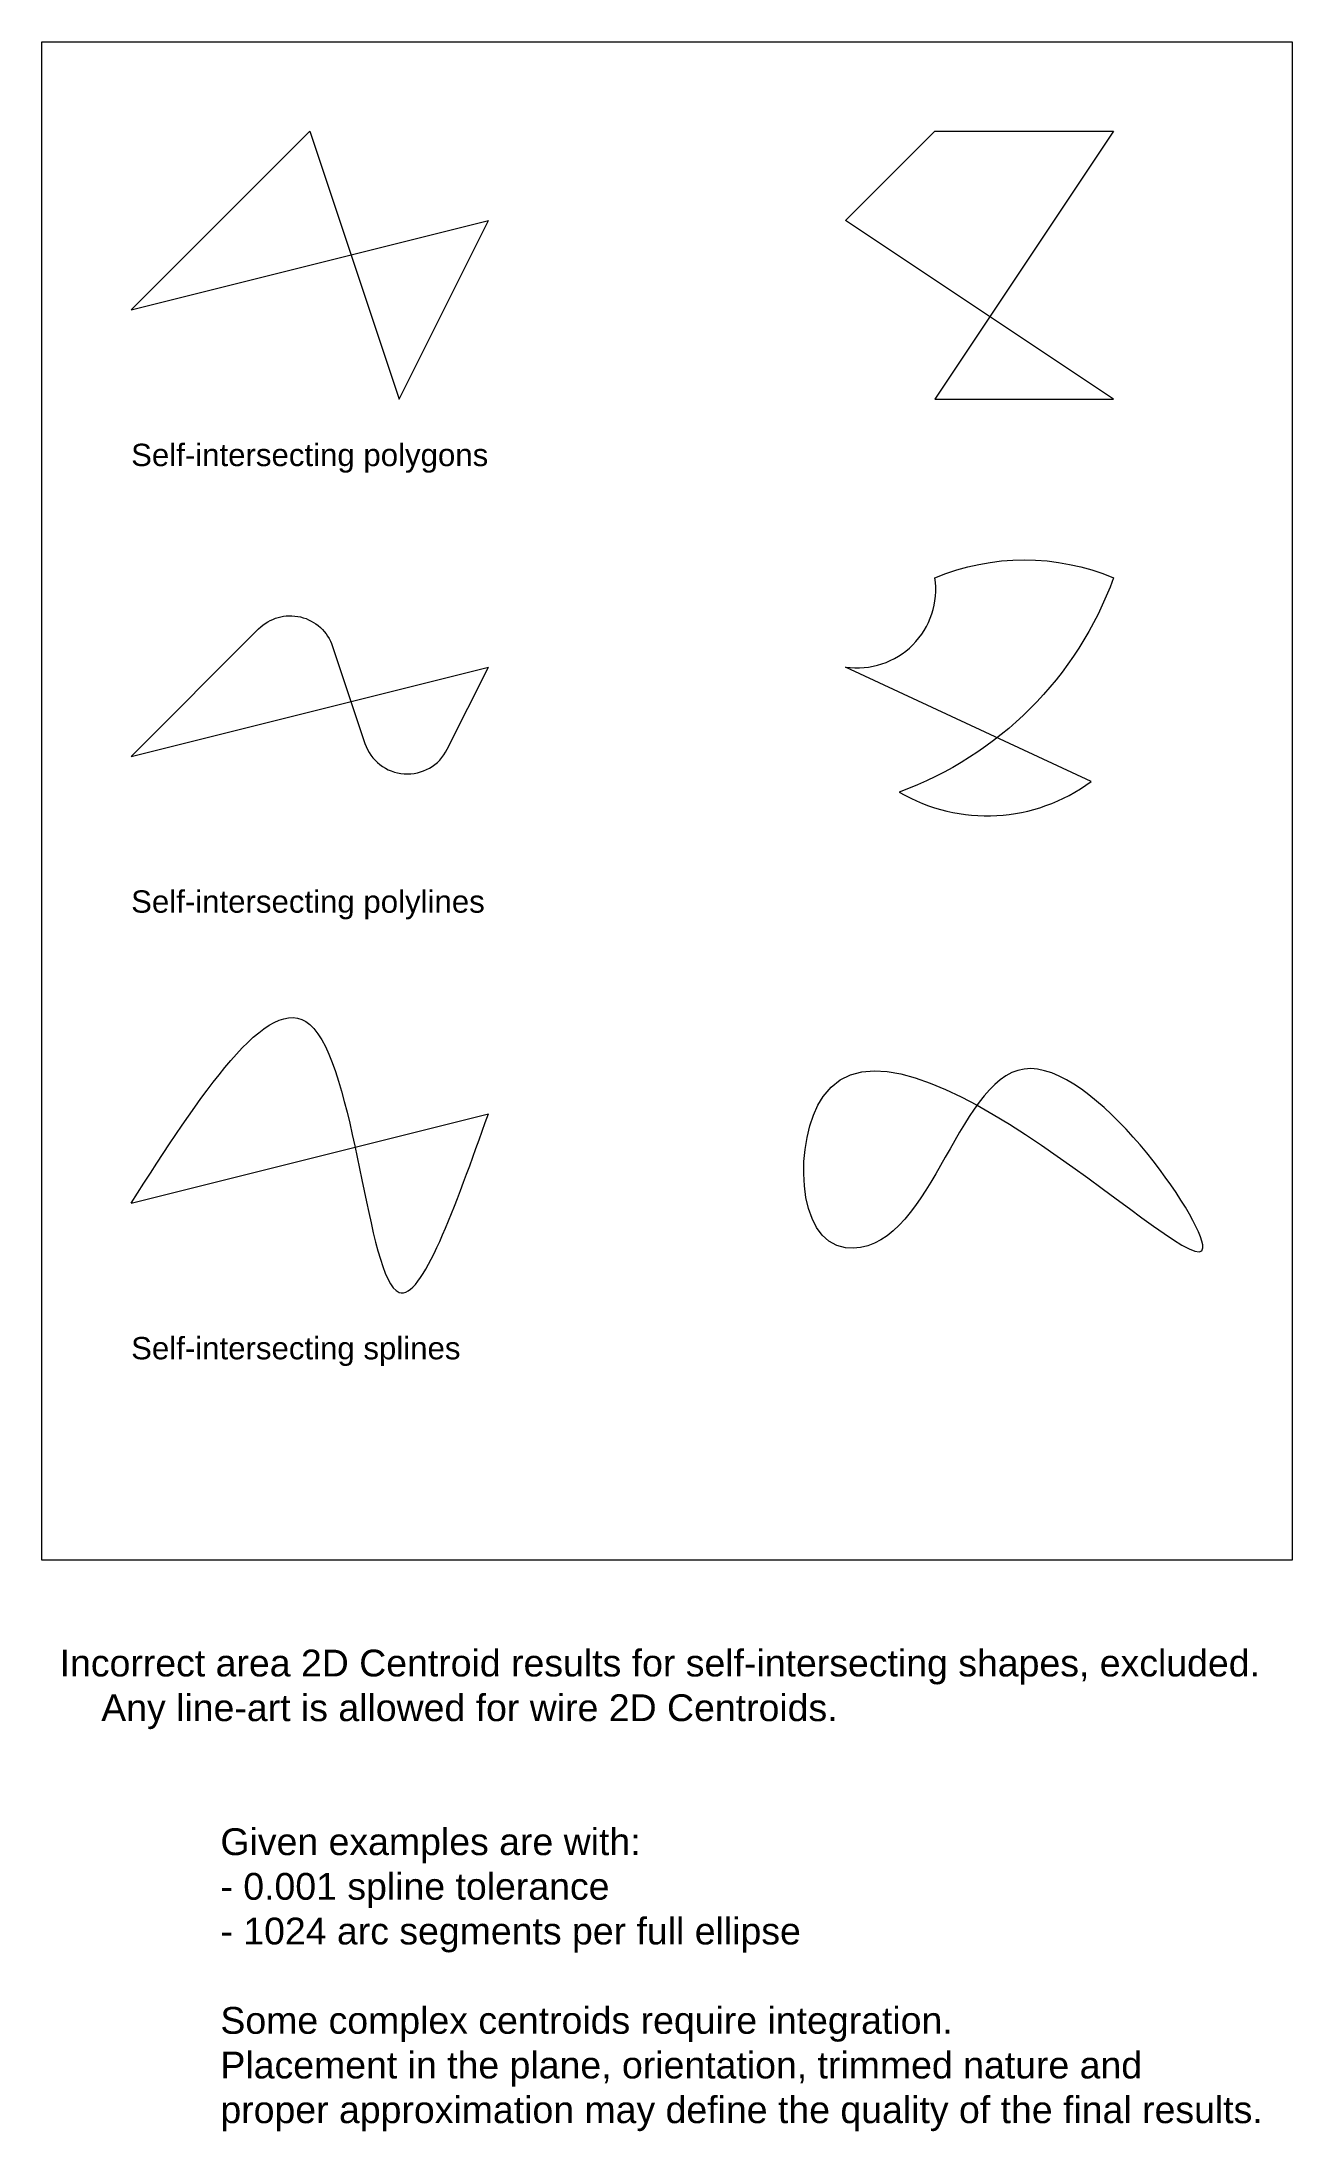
# Model space of a CAD drawing. Header units: millimetres. Extents: x 300 to 5400, y 194 to 3003.
# Drawn here: x 4000 to 5400, y 661 to 3000 of the extents above; entities that cross this region are included whole.
import ezdxf

# ---------------------------------------------------------------- set-up
doc = ezdxf.new("R2010")
doc.units = ezdxf.units.MM
for name, color, linetype, lineweight, true_color in [('Centroid Examples (empty) ... As area centroid (empty) ... Incorrect area', 1, 'Continuous', 15, 0xff0000), ('Centroid Examples (empty) ... As area centroid (empty) ... Incorrect area ... Area autoClose', 5, 'Continuous', 15, 0x0000ff), ('Text', 18, 'Continuous', 15, 0x000000)]:
    doc.layers.add(name, color=color, linetype=linetype, lineweight=lineweight, true_color=true_color)
doc.styles.add('textstyle11', font='arial.ttf')
doc.styles.add('textstyle12', font='arial.ttf')
doc.styles.add('textstyle13', font='arial.ttf')
doc.styles.add('textstyle27', font='arial.ttf')
doc.styles.add('textstyle29', font='arial.ttf')

msp = doc.modelspace()

# ---------------------------------------------------------------- texts
at = {"layer": 'Text', "color": 1, "true_color": 0xff0000, "attachment_point": 1}
for s, insert, char_height, style in [('Self-intersecting polygons', (4100, 2550), 25, 'textstyle11'), ('Self-intersecting polylines', (4100, 2050), 25, 'textstyle12'), ('Self-intersecting splines', (4100, 1550), 25, 'textstyle13'), ('Incorrect area 2D Centroid results for self-intersecting shapes, excluded.\\P    \\C3;Any line-art is allowed for wire 2D Centroids.', (4020, 1200), 30, 'textstyle27')]:
    msp.add_mtext(s, dxfattribs=dict(at, insert=insert, char_height=char_height, style=style))
at = {"layer": 'Text', "color": 3, "true_color": 0x00ff00, "insert": (4200, 1000), "char_height": 30, "attachment_point": 1, "style": 'textstyle29'}
msp.add_mtext('Given examples are with:\\P- 0.001 spline tolerance\\P- 1024 arc segments per full ellipse\\P\\PSome complex centroids require integration.\\PPlacement in the plane, orientation, trimmed nature and\\Pproper approximation may define the quality of the final results.\\P', dxfattribs=at)

# ---------------------------------------------------------------- linework, layer by layer
at = {"layer": 'Centroid Examples (empty) ... As area centroid (empty) ... Incorrect area', "color": 30, "true_color": 0xff7f00, "flags": 128}
msp.add_lwpolyline([(4100, 2700), (4300, 2900), (4400, 2600), (4500, 2800)], dxfattribs=at)
msp.add_lwpolyline([(4900, 2800), (5000, 2900), (5200, 2900), (5000, 2600), (5200, 2600)], close=True, dxfattribs=at)
msp.add_lwpolyline([(4900, 2300, 0.504026), (5000, 2400, -0.2), (5200, 2400, -0.221023), (4960, 2160, 0.3), (5174.8, 2171.9)], format="xyb", close=True, dxfattribs=at)
msp.add_lwpolyline([(4100, 2200), (4242.8, 2342.8, -0.557537), (4325.6, 2323.2), (4361.8, 2214.5, 0.668179), (4454, 2208), (4500, 2300)], format="xyb", dxfattribs=at)
at = {"layer": 'Centroid Examples (empty) ... As area centroid (empty) ... Incorrect area', "color": 30, "true_color": 0xff7f00}
for points, knots in [([(4900, 1650), (4993.6, 1638.8), (5052.3, 2040.7), (5503.7, 1387.9), (4837.8, 2077), (4843.4, 1656.8), (4900, 1650)], [0, 0, 0, 0, 282.842712, 565.685425, 1023.344677, 1194.361293, 1194.361293, 1194.361293, 1194.361293]), ([(4100, 1700), (4177, 1819.6), (4340.2, 2073), (4372.8, 1442.1), (4462.7, 1695.2), (4500, 1800)], [0, 0, 0, 0, 282.842712, 599.070478, 822.677276, 822.677276, 822.677276, 822.677276])]:
    msp.add_open_spline(points, degree=3, knots=knots, dxfattribs=at)
at = {"layer": 'Centroid Examples (empty) ... As area centroid (empty) ... Incorrect area ... Area autoClose'}
for p, q in [((4100, 2700), (4500, 2800)), ((4100, 2200), (4500, 2300)), ((4100, 1700), (4500, 1800))]:
    msp.add_line(p, q, dxfattribs=at)
at = {"layer": 'Text', "color": 16, "true_color": 0x800000, "flags": 128}
msp.add_lwpolyline([(4000, 3000), (5400, 3000), (5400, 1300), (4000, 1300)], close=True, dxfattribs=at)

msp.set_redraw_order([(e.dxf.handle, doc.entitydb.next_handle()) for e in msp.query("TEXT MTEXT ATTDEF DIMENSION ARC_DIMENSION")])  # texts and dimensions are drawn at this point

doc.saveas('drawing.dxf')
